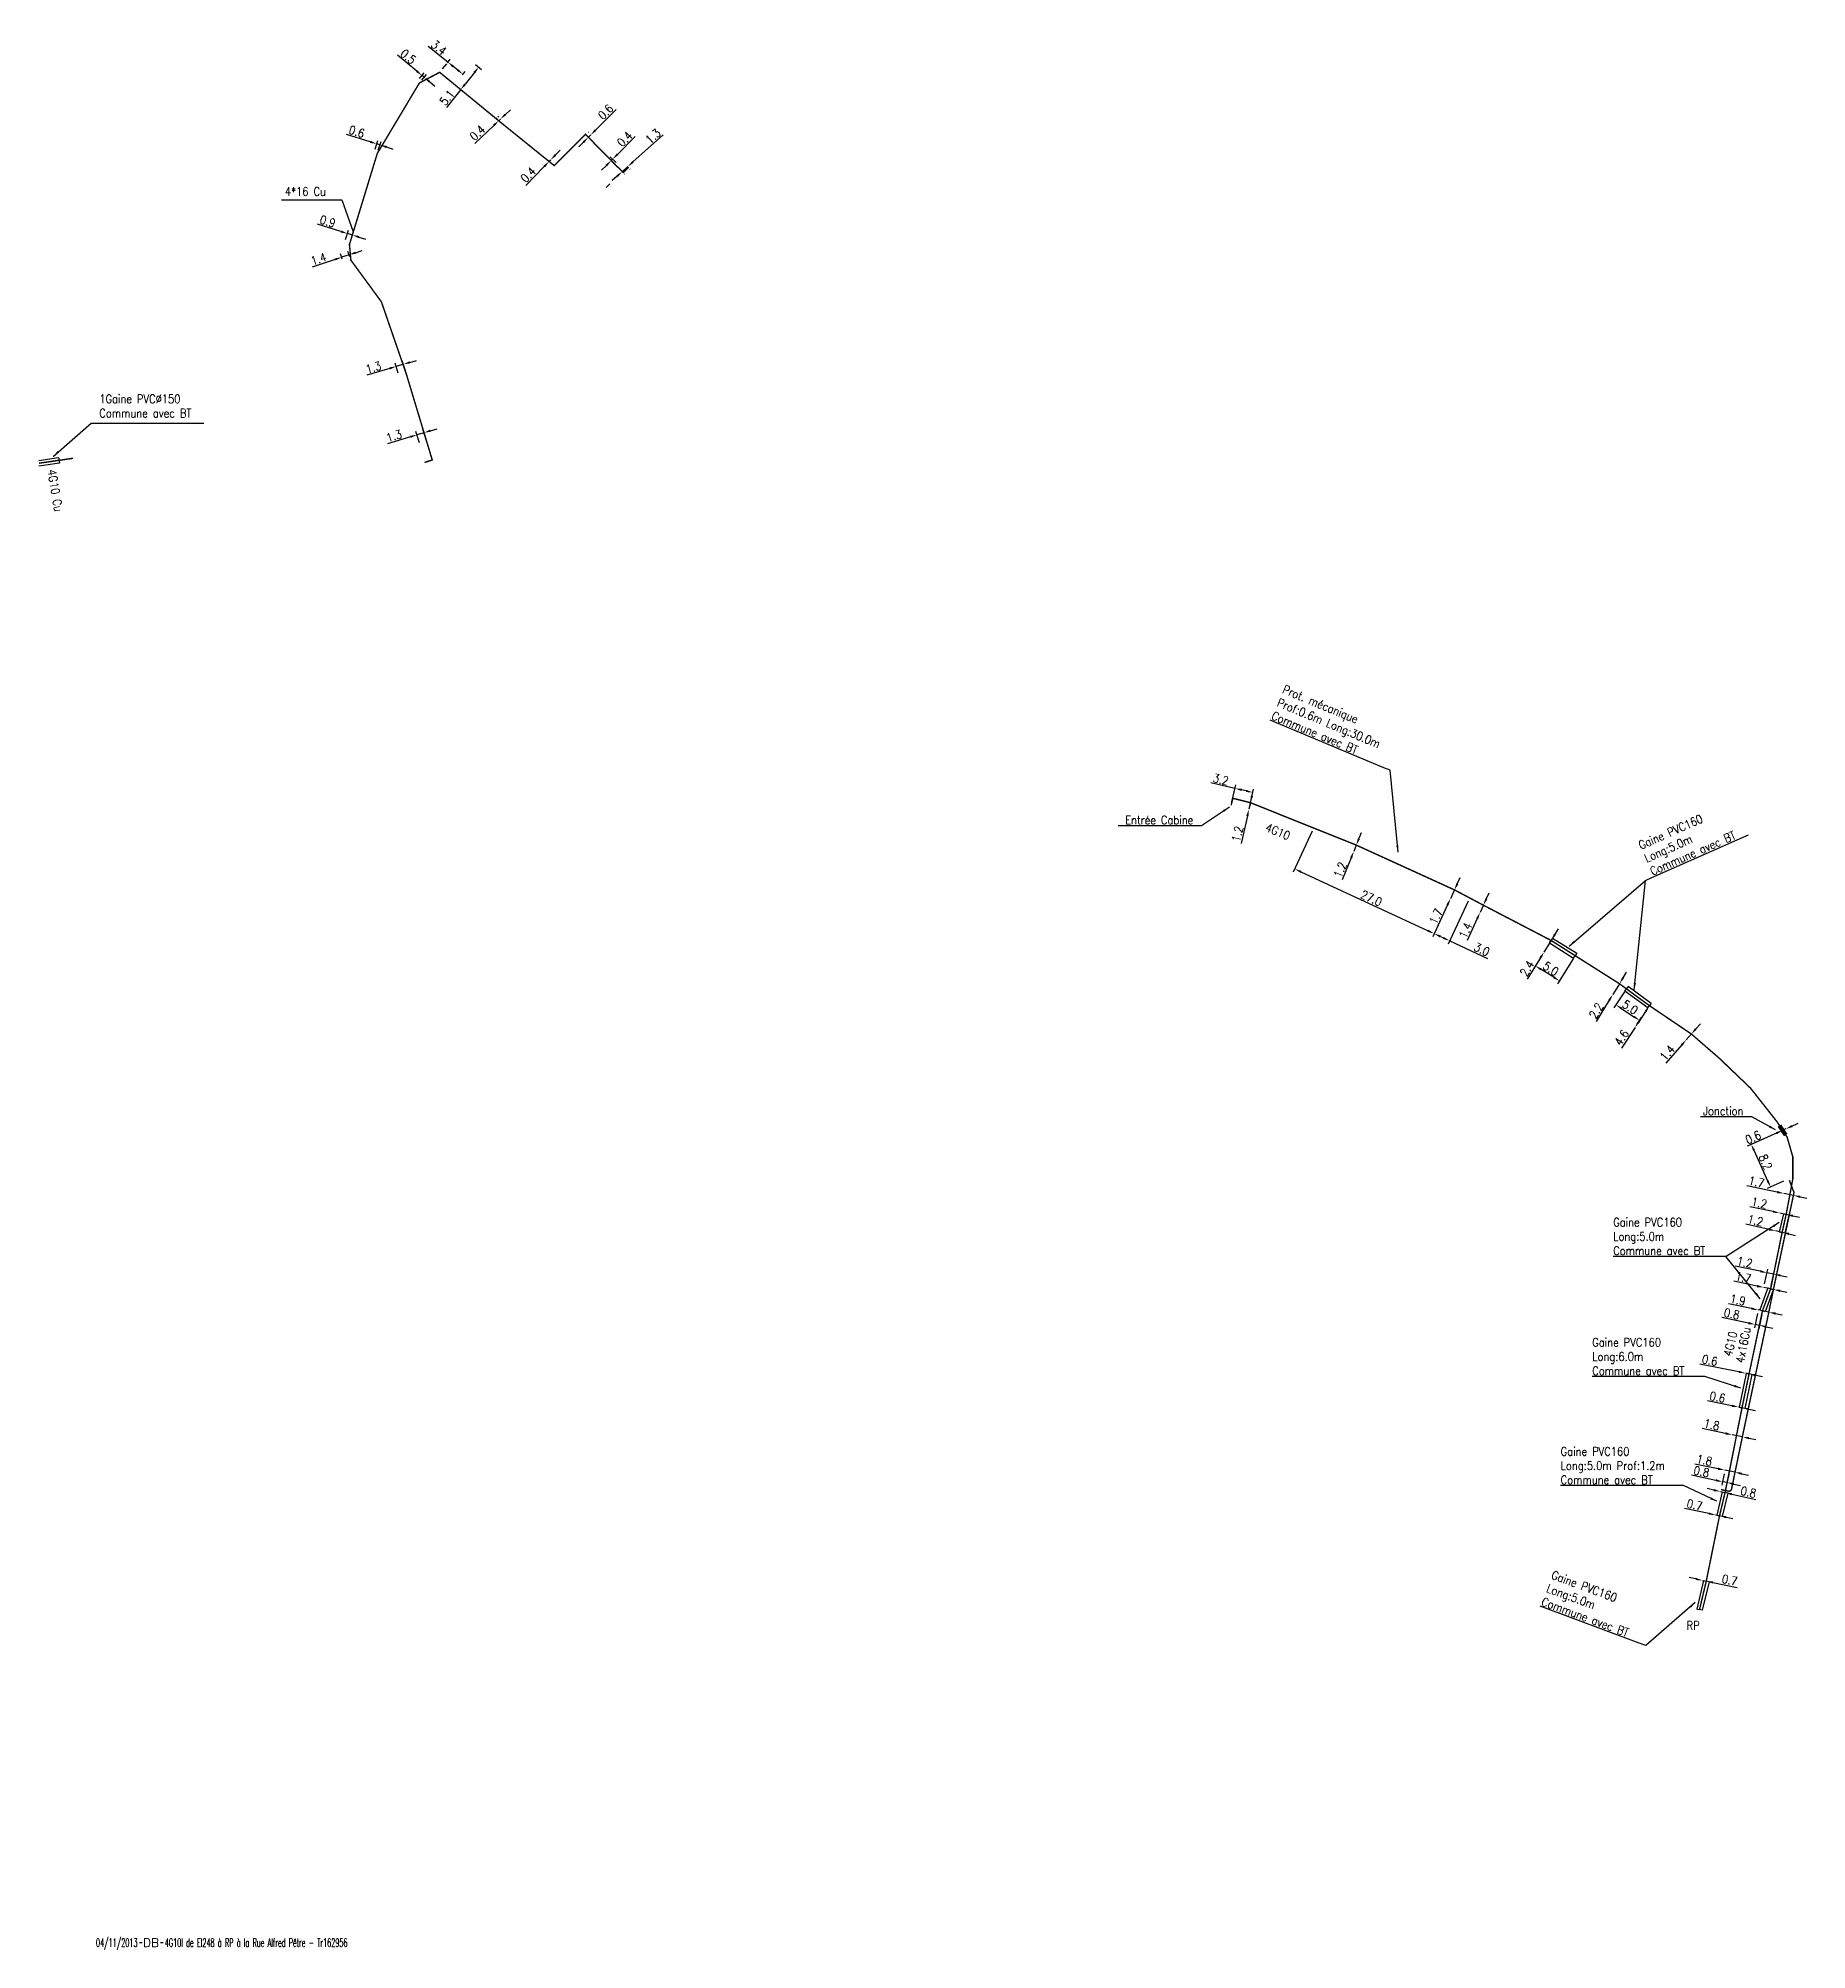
# Model space of a CAD drawing. Header units: millimetres. Extents: x 112000 to 112857, y 130000 to 130596.
# Drawn here: x 111999.9 to 112310.6, y 130259.6 to 130595.5 of the extents above; entities that cross this region are included whole.
import ezdxf
from ezdxf.enums import TextEntityAlignment as Align

# ---------------------------------------------------------------- set-up
doc = ezdxf.new("R2010")
doc.units = ezdxf.units.MM
doc.linetypes.add('E_ST_CU', pattern=[2000, 1000, 1000])
doc.layers.get('0').update_dxf_attribs({"linetype": 'CONTINUOUS'})
doc.layers.get('DEFPOINTS').update_dxf_attribs({"linetype": 'CONTINUOUS'})
for name, color, linetype in [('E_100', 3, 'CONTINUOUS'), ('E_300', 7, 'CONTINUOUS'), ('E_400', 7, 'CONTINUOUS'), ('E_420', 7, 'CONTINUOUS')]:
    doc.layers.add(name, color=color, linetype=linetype)
doc.styles.get("Standard").update_dxf_attribs({"font": 'romans.shx', "width": 0.85})
doc.dimstyles.get("Standard").update_dxf_attribs({"dimtxt": 1.5, "dimasz": 1.2, "dimexe": 0.625, "dimexo": 0.625, "dimgap": 0.25, "dimtad": 1, "dimdec": 1, "dimzin": 0, "dimdsep": 46, "dimtxsty": 'Standard', "dimcen": -0.5, "dimadec": 0, "dimazin": 0, "dimtfac": 1, "dimtdec": 1, "dimtmove": 0, "dimatfit": 3, "dimfxl": 1, "dimtolj": 1, "dimtzin": 0, "dimarcsym": 0})

msp = doc.modelspace()

# ---------------------------------------------------------------- texts
at = {"layer": 'E_100', "linetype": 'Continuous', "width": 0.85}
for s, rotation, p in [('4G10 Cu', 279.541, (112002.86, 130516.03)), ('4G10', 337.4549, (112217.7, 130456.09)), ('4G10', 77.1753, (112297.22, 130366.06)), ('4x16Cu', 79.2404, (112299.46, 130365.87))]:
    msp.add_text(s, height=1.5, rotation=rotation, dxfattribs=at).set_placement(p, align=Align.MIDDLE)
msp.add_text('RP', height=1.5, dxfattribs=at).set_placement((112290.67, 130316.58), align=Align.MIDDLE)
at = {"layer": 'E_100', "linetype": 'Continuous', "insert": (112043.22, 130569.32), "char_height": 1.5, "width": 10.4847, "attachment_point": 1}
msp.add_mtext('4*16 Cu', dxfattribs=at)
at = {"layer": 'E_100', "linetype": 'Continuous', "insert": (112202.83, 130457.37), "char_height": 1.5, "attachment_point": 9}
msp.add_mtext('\\A1;Entrée Cabine', dxfattribs=at)
at = {"layer": 'E_300', "linetype": 'Continuous', "insert": (112299.51, 130406.24), "char_height": 1.5, "attachment_point": 9}
msp.add_mtext('\\A1;Jonction', dxfattribs=at)
at = {"layer": 'E_400', "linetype": 'Continuous', "char_height": 1.5}
for s, insert, attachment_point in [('\\A1;1Gaine PVC%%C150\\PCommune avec BT', (112010.61, 130532.87), 1), ('\\A1;Gaine PVC160\\PLong:5.0m\\PCommune avec BT', (112276.62, 130381.69), 7), ('\\A1;Gaine PVC160\\PLong:6.0m\\PCommune avec BT', (112272.94, 130360.58), 7), ('\\A1;Gaine PVC160\\PLong:5.0m Prof:1.2m\\PCommune avec BT', (112267.39, 130341.41), 7)]:
    msp.add_mtext(s, dxfattribs=dict(at, insert=insert, attachment_point=attachment_point))
at = {"layer": 'E_400', "linetype": 'Continuous', "char_height": 1.5, "attachment_point": 7}
for insert, rotation in [((112283.52, 130448.33), 23.9071), ((112263.87, 130320.17), 339.6606)]:
    msp.add_mtext('\\A1;Gaine PVC160\\PLong:5.0m\\PCommune avec BT', dxfattribs=dict(at, insert=insert, rotation=rotation))
at = {"layer": 'E_420', "linetype": 'Continuous', "insert": (112216.44, 130475.89), "char_height": 1.5, "attachment_point": 7, "rotation": 337.3346}
msp.add_mtext('\\A1;Prot. mécanique\\PProf:0.6m Long:30.0m\\PCommune avec BT', dxfattribs=at)

# ---------------------------------------------------------------- blocks, each defined once
blk = doc.blocks.new('*D0')
at = {"layer": 'DEFPOINTS', "color": 0, "linetype": 'E_ST_CU'}
for p in [(112303.1, 130375.98), (112303.1, 130375.98), (112304.77, 130375.63)]:
    blk.add_point(p, dxfattribs=at)
at = {"layer": 'E_100', "color": 0, "linetype": 'E_ST_CU', "lineweight": -2}
for p, q in [((112301.93, 130376.22), (112297.82, 130377.07)), ((112304.77, 130375.63), (112303.1, 130375.98)), ((112305.94, 130375.39), (112307.12, 130375.14))]:
    blk.add_line(p, q, dxfattribs=at)
at = {"layer": 'E_100', "color": 0, "linetype": 'E_ST_CU'}
for points in [[(112301.97, 130376.42), (112301.89, 130376.02), (112303.1, 130375.98)], [(112305.98, 130375.58), (112305.9, 130375.19), (112304.77, 130375.63)]]:
    blk.add_solid(points, dxfattribs=at)
at = {"layer": 'E_100', "color": 0, "linetype": 'E_ST_CU', "insert": (112299.49, 130377.75), "char_height": 1.5, "attachment_point": 5, "rotation": 348.275}
blk.add_mtext('\\A1;1.7', dxfattribs=at)
blk = doc.blocks.new('*D1')
at = {"layer": 'DEFPOINTS', "color": 0, "linetype": 'E_ST_CU'}
for p in [(112306.62, 130392.5), (112306.62, 130392.5), (112308.28, 130392.15)]:
    blk.add_point(p, dxfattribs=at)
at = {"layer": 'E_100', "color": 0, "linetype": 'E_ST_CU', "lineweight": -2}
for p, q in [((112305.44, 130392.74), (112300.12, 130393.85)), ((112308.28, 130392.15), (112306.62, 130392.5)), ((112309.46, 130391.91), (112310.63, 130391.67))]:
    blk.add_line(p, q, dxfattribs=at)
at = {"layer": 'E_100', "color": 0, "linetype": 'E_ST_CU'}
for points in [[(112305.48, 130392.94), (112305.4, 130392.55), (112306.62, 130392.5)], [(112309.5, 130392.11), (112309.41, 130391.72), (112308.28, 130392.15)]]:
    blk.add_solid(points, dxfattribs=at)
at = {"layer": 'E_100', "color": 0, "linetype": 'E_ST_CU', "insert": (112301.79, 130394.52), "char_height": 1.5, "attachment_point": 5, "rotation": 348.275}
blk.add_mtext('\\A1;1.7', dxfattribs=at)
blk = doc.blocks.new('*D2')
at = {"layer": 'DEFPOINTS', "color": 0, "linetype": 'E_ST_CU'}
for p in [(112302.1, 130372.02), (112302.1, 130372.02), (112303.96, 130371.63)]:
    blk.add_point(p, dxfattribs=at)
at = {"layer": 'E_100', "color": 0, "linetype": 'E_ST_CU', "lineweight": -2}
for p, q in [((112300.93, 130372.26), (112296.88, 130373.1)), ((112303.96, 130371.63), (112302.1, 130372.02)), ((112305.14, 130371.39), (112306.31, 130371.14))]:
    blk.add_line(p, q, dxfattribs=at)
at = {"layer": 'E_100', "color": 0, "linetype": 'E_ST_CU'}
for points in [[(112300.97, 130372.46), (112300.89, 130372.06), (112302.1, 130372.02)], [(112305.18, 130371.58), (112305.1, 130371.19), (112303.96, 130371.63)]]:
    blk.add_solid(points, dxfattribs=at)
at = {"layer": 'E_100', "color": 0, "linetype": 'E_ST_CU', "insert": (112298.52, 130373.78), "char_height": 1.5, "attachment_point": 5, "rotation": 348.275}
blk.add_mtext('\\A1;1.9', dxfattribs=at)
blk = doc.blocks.new('*D3')
at = {"layer": 'DEFPOINTS', "color": 0, "linetype": 'E_ST_CU'}
for p in [(112297.55, 130350.09), (112297.55, 130350.09), (112299.31, 130349.73)]:
    blk.add_point(p, dxfattribs=at)
at = {"layer": 'E_100', "color": 0, "linetype": 'E_ST_CU', "lineweight": -2}
for p, q in [((112296.37, 130350.34), (112292.27, 130351.19)), ((112299.31, 130349.73), (112297.55, 130350.09)), ((112300.48, 130349.48), (112301.66, 130349.24))]:
    blk.add_line(p, q, dxfattribs=at)
at = {"layer": 'E_100', "color": 0, "linetype": 'E_ST_CU'}
for points in [[(112296.41, 130350.53), (112296.33, 130350.14), (112297.55, 130350.09)], [(112300.52, 130349.68), (112300.44, 130349.29), (112299.31, 130349.73)]]:
    blk.add_solid(points, dxfattribs=at)
at = {"layer": 'E_100', "color": 0, "linetype": 'E_ST_CU', "insert": (112293.94, 130351.86), "char_height": 1.5, "attachment_point": 5, "rotation": 348.275}
blk.add_mtext('\\A1;1.8', dxfattribs=at)
blk = doc.blocks.new('*D4')
at = {"layer": 'DEFPOINTS', "color": 0, "linetype": 'E_ST_CU'}
for p in [(112296.26, 130343.86), (112296.26, 130343.86), (112298.02, 130343.49)]:
    blk.add_point(p, dxfattribs=at)
at = {"layer": 'E_100', "color": 0, "linetype": 'E_ST_CU', "lineweight": -2}
for p, q in [((112295.08, 130344.1), (112290.98, 130344.95)), ((112298.02, 130343.49), (112296.26, 130343.86)), ((112299.2, 130343.25), (112300.37, 130343.01))]:
    blk.add_line(p, q, dxfattribs=at)
at = {"layer": 'E_100', "color": 0, "linetype": 'E_ST_CU'}
for points in [[(112295.12, 130344.3), (112295.04, 130343.91), (112296.26, 130343.86)], [(112299.24, 130343.45), (112299.15, 130343.05), (112298.02, 130343.49)]]:
    blk.add_solid(points, dxfattribs=at)
at = {"layer": 'E_100', "color": 0, "linetype": 'E_ST_CU', "insert": (112292.65, 130345.63), "char_height": 1.5, "attachment_point": 5, "rotation": 348.275}
blk.add_mtext('\\A1;1.8', dxfattribs=at)
blk = doc.blocks.new('*D5')
at = {"color": 0, "linetype": 'ByBlock'}
for p, q in [((112097.81, 130579.38), (112101.41, 130582.99)), ((112096.13, 130578.51), (112096.09, 130578.54)), ((112096.55, 130578.93), (112096.52, 130578.97)), ((112096.54, 130578.1), (112096.96, 130578.53)), ((112095.69, 130577.25), (112094.84, 130576.4))]:
    blk.add_line(p, q, dxfattribs=at)
for points in [[(112097.66, 130579.52), (112097.95, 130579.23), (112096.96, 130578.53)], [(112095.55, 130577.39), (112095.83, 130577.11), (112096.54, 130578.1)]]:
    blk.add_solid(points, dxfattribs=at)
at = {"layer": 'DEFPOINTS', "color": 0, "linetype": 'ByBlock'}
for p in [(112096.96, 130578.53), (112097, 130578.49), (112096.57, 130578.06)]:
    blk.add_point(p, dxfattribs=at)
at = {"color": 0, "linetype": 'ByBlock', "insert": (112099.58, 130582.57), "char_height": 1.5, "attachment_point": 5, "rotation": 45.1095}
blk.add_mtext('\\A1;0.6', dxfattribs=at)
blk = doc.blocks.new('*D6')
at = {"color": 0, "linetype": 'ByBlock'}
for p, q in [((112101.65, 130575.1), (112104.77, 130578.24)), ((112099.71, 130573.15), (112098.86, 130572.3)), ((112101.16, 130573.4), (112100.11, 130574.44)), ((112101.41, 130573.65), (112100.36, 130574.69)), ((112100.55, 130574), (112100.8, 130574.25))]:
    blk.add_line(p, q, dxfattribs=at)
for points in [[(112101.51, 130575.24), (112101.79, 130574.96), (112100.8, 130574.25)], [(112099.56, 130573.29), (112099.85, 130573.01), (112100.55, 130574)]]:
    blk.add_solid(points, dxfattribs=at)
at = {"layer": 'DEFPOINTS', "color": 0, "linetype": 'ByBlock'}
for p in [(112100.8, 130574.25), (112101.6, 130572.96), (112101.85, 130573.2)]:
    blk.add_point(p, dxfattribs=at)
at = {"color": 0, "linetype": 'ByBlock', "insert": (112102.93, 130577.8), "char_height": 1.5, "attachment_point": 5, "rotation": 45.1095}
blk.add_mtext('\\A1;0.4', dxfattribs=at)
blk = doc.blocks.new('*D7')
at = {"color": 0, "linetype": 'ByBlock'}
for p, q in [((112104.37, 130573.76), (112109.69, 130578.54)), ((112102.51, 130572.09), (112103.48, 130572.96)), ((112102.87, 130571.69), (112102.93, 130571.63)), ((112103.84, 130572.56), (112103.9, 130572.5)), ((112101.62, 130571.29), (112100.73, 130570.49))]:
    blk.add_line(p, q, dxfattribs=at)
for points in [[(112101.49, 130571.44), (112101.75, 130571.14), (112102.51, 130572.09)], [(112104.24, 130573.91), (112104.51, 130573.61), (112103.48, 130572.96)]]:
    blk.add_solid(points, dxfattribs=at)
at = {"layer": 'DEFPOINTS', "color": 0, "linetype": 'ByBlock'}
for p in [(112102.46, 130572.15), (112103.42, 130573.02), (112103.48, 130572.96)]:
    blk.add_point(p, dxfattribs=at)
at = {"color": 0, "linetype": 'ByBlock', "insert": (112107.91, 130578.28), "char_height": 1.5, "attachment_point": 5, "rotation": 41.9203}
blk.add_mtext('\\A1;1.3', dxfattribs=at)
blk = doc.blocks.new('*D8')
at = {"color": 0, "linetype": 'ByBlock'}
for p, q in [((112090.75, 130574.99), (112091.59, 130575.85)), ((112088.8, 130572.98), (112085.56, 130569.65)), ((112089.91, 130574.13), (112089.64, 130573.84)), ((112090.06, 130573.43), (112090.08, 130573.41)), ((112090.34, 130573.72), (112090.36, 130573.7))]:
    blk.add_line(p, q, dxfattribs=at)
for points in [[(112090.61, 130575.13), (112090.89, 130574.85), (112089.91, 130574.13)], [(112088.66, 130573.12), (112088.94, 130572.84), (112089.64, 130573.84)]]:
    blk.add_solid(points, dxfattribs=at)
at = {"layer": 'DEFPOINTS', "color": 0, "linetype": 'ByBlock'}
for p in [(112089.61, 130573.87), (112089.89, 130574.15), (112089.91, 130574.13)]:
    blk.add_point(p, dxfattribs=at)
at = {"color": 0, "linetype": 'ByBlock', "insert": (112085.97, 130571.51), "char_height": 1.5, "attachment_point": 5, "rotation": 45.7752}
blk.add_mtext('\\A1;0.4', dxfattribs=at)
blk = doc.blocks.new('*D9')
at = {"color": 0, "linetype": 'ByBlock'}
for p, q in [((112080.78, 130581.62), (112080.66, 130581.75)), ((112081.96, 130582.12), (112082.83, 130582.94)), ((112079.92, 130580.2), (112076.57, 130577.03)), ((112080.49, 130581.34), (112080.36, 130581.48)), ((112081.08, 130581.3), (112080.79, 130581.02))]:
    blk.add_line(p, q, dxfattribs=at)
for points in [[(112081.82, 130582.26), (112082.09, 130581.97), (112081.08, 130581.3)], [(112079.78, 130580.34), (112080.06, 130580.05), (112080.79, 130581.02)]]:
    blk.add_solid(points, dxfattribs=at)
at = {"layer": 'DEFPOINTS', "color": 0, "linetype": 'ByBlock'}
for p in [(112080.92, 130580.89), (112081.08, 130581.3), (112081.21, 130581.16)]:
    blk.add_point(p, dxfattribs=at)
at = {"color": 0, "linetype": 'ByBlock', "insert": (112077.06, 130578.87), "char_height": 1.5, "attachment_point": 5, "rotation": 43.332}
blk.add_mtext('\\A1;0.4', dxfattribs=at)
blk = doc.blocks.new('*D10')
at = {"color": 0, "linetype": 'ByBlock'}
for p, q in [((112076.53, 130589.49), (112074.87, 130587.43)), ((112076.68, 130590.91), (112077.77, 130590.04)), ((112074.12, 130586.49), (112071.61, 130583.36)), ((112073.53, 130586.97), (112074.61, 130586.1))]:
    blk.add_line(p, q, dxfattribs=at)
for points in [[(112076.37, 130589.62), (112076.68, 130589.37), (112077.28, 130590.43)], [(112074.71, 130587.55), (112075.03, 130587.3), (112074.12, 130586.49)]]:
    blk.add_solid(points, dxfattribs=at)
at = {"layer": 'DEFPOINTS', "color": 0, "linetype": 'ByBlock'}
for p in [(112076.2, 130591.3), (112077.28, 130590.43), (112073.04, 130587.36)]:
    blk.add_point(p, dxfattribs=at)
at = {"color": 0, "linetype": 'ByBlock', "insert": (112071.71, 130585.08), "char_height": 1.5, "attachment_point": 5, "rotation": 51.2734}
blk.add_mtext('\\A1;5.1', dxfattribs=at)
blk = doc.blocks.new('*D11')
at = {"color": 0, "linetype": 'ByBlock'}
for p, q in [((112066.38, 130589.73), (112063.02, 130592.52)), ((112066.87, 130588.44), (112067.7, 130589.45)), ((112067.25, 130588.12), (112068.09, 130589.13)), ((112067.69, 130588.65), (112067.3, 130588.97)), ((112068.61, 130587.88), (112069.54, 130587.11))]:
    blk.add_line(p, q, dxfattribs=at)
for points in [[(112066.51, 130589.89), (112066.25, 130589.58), (112067.3, 130588.97)], [(112068.74, 130588.03), (112068.48, 130587.73), (112067.69, 130588.65)]]:
    blk.add_solid(points, dxfattribs=at)
at = {"layer": 'DEFPOINTS', "color": 0, "linetype": 'ByBlock'}
for p in [(112067.3, 130588.97), (112066.47, 130587.96), (112066.85, 130587.64)]:
    blk.add_point(p, dxfattribs=at)
at = {"color": 0, "linetype": 'ByBlock', "insert": (112064.88, 130592.28), "char_height": 1.5, "attachment_point": 5, "rotation": 320.3081}
blk.add_mtext('\\A1;0.5', dxfattribs=at)
blk = doc.blocks.new('*D12')
at = {"color": 0, "linetype": 'ByBlock'}
for p, q in [((112058.2, 130577.3), (112054.03, 130578.61)), ((112059.06, 130576.04), (112059.53, 130577.54)), ((112059.92, 130576.76), (112059.35, 130576.94)), ((112059.63, 130575.86), (112060.11, 130577.36)), ((112061.06, 130576.4), (112062.21, 130576.04))]:
    blk.add_line(p, q, dxfattribs=at)
for points in [[(112058.26, 130577.49), (112058.14, 130577.11), (112059.35, 130576.94)], [(112061.12, 130576.59), (112061, 130576.21), (112059.92, 130576.76)]]:
    blk.add_solid(points, dxfattribs=at)
at = {"layer": 'DEFPOINTS', "color": 0, "linetype": 'ByBlock'}
for p in [(112058.87, 130575.44), (112059.35, 130576.94), (112059.45, 130575.26)]:
    blk.add_point(p, dxfattribs=at)
at = {"color": 0, "linetype": 'ByBlock', "insert": (112055.84, 130579.09), "char_height": 1.5, "attachment_point": 5, "rotation": 342.5393}
blk.add_mtext('\\A1;0.6', dxfattribs=at)
blk = doc.blocks.new('*D13')
at = {"color": 0, "linetype": 'ByBlock'}
for p, q in [((112053.07, 130561.54), (112048.96, 130562.82)), ((112053.89, 130560.12), (112054.41, 130561.78)), ((112054.75, 130559.85), (112055.26, 130561.51)), ((112055.08, 130560.92), (112054.22, 130561.18)), ((112056.22, 130560.56), (112057.37, 130560.2))]:
    blk.add_line(p, q, dxfattribs=at)
for points in [[(112053.13, 130561.73), (112053.01, 130561.35), (112054.22, 130561.18)], [(112056.28, 130560.75), (112056.16, 130560.37), (112055.08, 130560.92)]]:
    blk.add_solid(points, dxfattribs=at)
at = {"layer": 'DEFPOINTS', "color": 0, "linetype": 'ByBlock'}
for p in [(112053.7, 130559.53), (112054.22, 130561.18), (112054.56, 130559.26)]:
    blk.add_point(p, dxfattribs=at)
at = {"color": 0, "linetype": 'ByBlock', "insert": (112050.74, 130563.32), "char_height": 1.5, "attachment_point": 5, "rotation": 342.6815}
blk.add_mtext('\\A1;0.9', dxfattribs=at)
blk = doc.blocks.new('*D14')
at = {"color": 0, "linetype": 'ByBlock'}
for p, q in [((112055.64, 130557.82), (112056.78, 130558.2)), ((112052.03, 130556.63), (112048, 130555.29)), ((112053.28, 130556.67), (112052.97, 130557.6)), ((112054.5, 130557.45), (112053.17, 130557.01)), ((112054.61, 130557.11), (112054.3, 130558.04))]:
    blk.add_line(p, q, dxfattribs=at)
for points in [[(112051.97, 130556.82), (112052.09, 130556.44), (112053.17, 130557.01)], [(112055.58, 130558.01), (112055.7, 130557.63), (112054.5, 130557.45)]]:
    blk.add_solid(points, dxfattribs=at)
at = {"layer": 'DEFPOINTS', "color": 0, "linetype": 'ByBlock'}
for p in [(112053.17, 130557.01), (112053.48, 130556.07), (112054.81, 130556.51)]:
    blk.add_point(p, dxfattribs=at)
at = {"color": 0, "linetype": 'ByBlock', "insert": (112049.13, 130556.72), "char_height": 1.5, "attachment_point": 5, "rotation": 18.3311}
blk.add_mtext('\\A1;1.4', dxfattribs=at)
blk = doc.blocks.new('*D15')
at = {"color": 0, "linetype": 'ByBlock'}
for p, q in [((112063.14, 130536.66), (112062.61, 130538.43)), ((112064.03, 130538.21), (112062.79, 130537.83)), ((112064.39, 130537.04), (112063.85, 130538.81)), ((112065.18, 130538.55), (112066.33, 130538.9)), ((112061.64, 130537.49), (112057.63, 130536.27))]:
    blk.add_line(p, q, dxfattribs=at)
for points in [[(112065.13, 130538.75), (112065.24, 130538.36), (112064.03, 130538.21)], [(112061.58, 130537.68), (112061.7, 130537.29), (112062.79, 130537.83)]]:
    blk.add_solid(points, dxfattribs=at)
at = {"layer": 'DEFPOINTS', "color": 0, "linetype": 'ByBlock'}
for p in [(112062.79, 130537.83), (112063.32, 130536.07), (112064.57, 130536.44)]:
    blk.add_point(p, dxfattribs=at)
at = {"color": 0, "linetype": 'ByBlock', "insert": (112058.77, 130537.66), "char_height": 1.5, "attachment_point": 5, "rotation": 16.8016}
blk.add_mtext('\\A1;1.3', dxfattribs=at)
blk = doc.blocks.new('*D16')
at = {"color": 0, "linetype": 'ByBlock'}
for p, q in [((112065.27, 130525.46), (112061.26, 130524.24)), ((112066.85, 130524.39), (112066.23, 130526.41)), ((112067.66, 130526.19), (112066.42, 130525.81)), ((112068.09, 130524.77), (112067.48, 130526.79)), ((112068.81, 130526.54), (112069.96, 130526.89))]:
    blk.add_line(p, q, dxfattribs=at)
for points in [[(112065.21, 130525.65), (112065.33, 130525.27), (112066.42, 130525.81)], [(112068.75, 130526.73), (112068.87, 130526.35), (112067.66, 130526.19)]]:
    blk.add_solid(points, dxfattribs=at)
at = {"layer": 'DEFPOINTS', "color": 0, "linetype": 'ByBlock'}
for p in [(112066.42, 130525.81), (112067.03, 130523.79), (112068.27, 130524.17)]:
    blk.add_point(p, dxfattribs=at)
at = {"color": 0, "linetype": 'ByBlock', "insert": (112062.4, 130525.63), "char_height": 1.5, "attachment_point": 5, "rotation": 16.9194}
blk.add_mtext('\\A1;1.3', dxfattribs=at)
blk = doc.blocks.new('*D17')
at = {"color": 0, "linetype": 'ByBlock'}
for p, q in [((112071.85, 130591.31), (112068.39, 130594.08)), ((112071.76, 130591.2), (112072.24, 130591.8)), ((112073.56, 130589.93), (112072.78, 130590.56)), ((112074.41, 130589.07), (112074.89, 130589.67))]:
    blk.add_line(p, q, dxfattribs=at)
for points in [[(112072.91, 130590.71), (112072.66, 130590.4), (112071.85, 130591.31)], [(112073.69, 130590.09), (112073.44, 130589.78), (112074.5, 130589.18)]]:
    blk.add_solid(points, dxfattribs=at)
at = {"layer": 'DEFPOINTS', "color": 0, "linetype": 'ByBlock'}
for p in [(112071.37, 130590.71), (112074.02, 130588.59), (112074.5, 130589.18)]:
    blk.add_point(p, dxfattribs=at)
at = {"color": 0, "linetype": 'ByBlock', "insert": (112070.28, 130593.85), "char_height": 1.5, "attachment_point": 5, "rotation": 321.2734}
blk.add_mtext('\\A1;3.4', dxfattribs=at)
blk = doc.blocks.new('*D41')
at = {"layer": 'DEFPOINTS', "color": 0, "linetype": 'Continuous'}
for p in [(112231.03, 130452.6), (112231.03, 130452.6), (112231.48, 130453.71)]:
    blk.add_point(p, dxfattribs=at)
at = {"layer": 'E_100', "color": 0, "linetype": 'Continuous', "lineweight": -2}
for p, q in [((112231.93, 130454.83), (112232.38, 130455.94)), ((112230.58, 130451.49), (112229.01, 130447.61)), ((112231.48, 130453.71), (112231.03, 130452.6))]:
    blk.add_line(p, q, dxfattribs=at)
at = {"layer": 'E_100', "color": 0, "linetype": 'Continuous'}
for points in [[(112231.74, 130454.9), (112232.11, 130454.75), (112231.48, 130453.71)], [(112230.39, 130451.56), (112230.76, 130451.41), (112231.03, 130452.6)]]:
    blk.add_solid(points, dxfattribs=at)
at = {"layer": 'E_100', "color": 0, "linetype": 'Continuous', "insert": (112228.64, 130449.37), "char_height": 1.5, "attachment_point": 5, "rotation": 67.9774}
blk.add_mtext('\\A1;1.2', dxfattribs=at)
blk = doc.blocks.new('*D42')
at = {"layer": 'DEFPOINTS', "color": 0, "linetype": 'Continuous'}
for p in [(112248.01, 130444.3), (112248.01, 130444.3), (112248.73, 130445.84)]:
    blk.add_point(p, dxfattribs=at)
at = {"layer": 'E_100', "color": 0, "linetype": 'Continuous', "lineweight": -2}
for p, q in [((112249.23, 130446.93), (112249.74, 130448.02)), ((112248.73, 130445.84), (112248.01, 130444.3)), ((112247.51, 130443.21), (112245.75, 130439.41))]:
    blk.add_line(p, q, dxfattribs=at)
at = {"layer": 'E_100', "color": 0, "linetype": 'Continuous'}
for points in [[(112247.33, 130443.29), (112247.69, 130443.13), (112248.01, 130444.3)], [(112249.05, 130447.01), (112249.42, 130446.84), (112248.73, 130445.84)]]:
    blk.add_solid(points, dxfattribs=at)
at = {"layer": 'E_100', "color": 0, "linetype": 'Continuous', "insert": (112245.47, 130441.19), "char_height": 1.5, "attachment_point": 5, "rotation": 65.1222}
blk.add_mtext('\\A1;1.7', dxfattribs=at)
blk = doc.blocks.new('*D43')
at = {"layer": 'DEFPOINTS', "color": 0, "linetype": 'Continuous'}
for p in [(112253.22, 130441.88), (112253.22, 130441.88), (112253.81, 130443.15)]:
    blk.add_point(p, dxfattribs=at)
at = {"layer": 'E_100', "color": 0, "linetype": 'Continuous', "lineweight": -2}
for p, q in [((112254.32, 130444.24), (112254.82, 130445.33)), ((112252.72, 130440.79), (112250.93, 130436.94)), ((112253.81, 130443.15), (112253.22, 130441.88))]:
    blk.add_line(p, q, dxfattribs=at)
at = {"layer": 'E_100', "color": 0, "linetype": 'Continuous'}
for points in [[(112254.13, 130444.33), (112254.5, 130444.16), (112253.81, 130443.15)], [(112252.54, 130440.88), (112252.9, 130440.71), (112253.22, 130441.88)]]:
    blk.add_solid(points, dxfattribs=at)
at = {"layer": 'E_100', "color": 0, "linetype": 'Continuous', "insert": (112250.66, 130438.74), "char_height": 1.5, "attachment_point": 5, "rotation": 65.1222}
blk.add_mtext('\\A1;1.4', dxfattribs=at)
blk = doc.blocks.new('*D44')
at = {"layer": 'DEFPOINTS', "color": 0, "linetype": 'Continuous'}
for p in [(112248.01, 130444.3), (112251.39, 130444.44), (112245.17, 130438.16)]:
    blk.add_point(p, dxfattribs=at)
at = {"layer": 'E_420', "color": 0, "linetype": 'Continuous', "lineweight": -2}
for p, q in [((112247.75, 130443.73), (112244.9, 130437.59)), ((112251.12, 130443.87), (112247.63, 130436.33)), ((112246.26, 130437.65), (112246.8, 130437.4)), ((112247.89, 130436.89), (112254.54, 130433.81))]:
    blk.add_line(p, q, dxfattribs=at)
at = {"layer": 'E_420', "color": 0, "linetype": 'Continuous'}
for points in [[(112246.34, 130437.83), (112246.17, 130437.47), (112245.17, 130438.16)], [(112246.88, 130437.58), (112246.72, 130437.22), (112247.89, 130436.89)]]:
    blk.add_solid(points, dxfattribs=at)
at = {"layer": 'E_420', "color": 0, "linetype": 'Continuous', "insert": (112253.53, 130435.38), "char_height": 1.5, "attachment_point": 5, "rotation": 335.1222}
blk.add_mtext('\\A1;3.0', dxfattribs=at)
blk = doc.blocks.new('*D45')
at = {"layer": 'DEFPOINTS', "color": 0, "linetype": 'Continuous'}
for p in [(112224.01, 130456.71), (112248.02, 130444.3), (112245.17, 130438.16)]:
    blk.add_point(p, dxfattribs=at)
at = {"layer": 'E_420', "color": 0, "linetype": 'Continuous', "lineweight": -2}
for p, q in [((112223.74, 130456.14), (112220.41, 130448.95)), ((112221.76, 130449.01), (112244.08, 130438.66)), ((112247.75, 130443.73), (112244.9, 130437.59))]:
    blk.add_line(p, q, dxfattribs=at)
at = {"layer": 'E_420', "color": 0, "linetype": 'Continuous'}
for points in [[(112221.85, 130449.19), (112221.68, 130448.83), (112220.67, 130449.52)], [(112244.16, 130438.84), (112243.99, 130438.48), (112245.17, 130438.16)]]:
    blk.add_solid(points, dxfattribs=at)
at = {"layer": 'E_420', "color": 0, "linetype": 'Continuous', "insert": (112234.13, 130444.38), "char_height": 1.5, "attachment_point": 5, "rotation": 335.1222}
blk.add_mtext('\\A1;27.0', dxfattribs=at)
blk = doc.blocks.new('*D46')
at = {"layer": 'DEFPOINTS', "color": 0, "linetype": 'Continuous'}
for p in [(112264.45, 130434.91), (112264.45, 130434.91), (112265.72, 130436.95)]:
    blk.add_point(p, dxfattribs=at)
at = {"layer": 'E_100', "color": 0, "linetype": 'Continuous', "lineweight": -2}
for p, q in [((112266.35, 130437.97), (112266.98, 130438.99)), ((112263.82, 130433.89), (112261.48, 130430.13)), ((112265.72, 130436.95), (112264.45, 130434.91))]:
    blk.add_line(p, q, dxfattribs=at)
at = {"layer": 'E_100', "color": 0, "linetype": 'Continuous'}
for points in [[(112266.18, 130438.08), (112266.52, 130437.86), (112265.72, 130436.95)], [(112263.65, 130434), (112263.99, 130433.79), (112264.45, 130434.91)]]:
    blk.add_solid(points, dxfattribs=at)
at = {"layer": 'E_100', "color": 0, "linetype": 'Continuous', "insert": (112261.48, 130432.03), "char_height": 1.5, "attachment_point": 5, "rotation": 58.1656}
blk.add_mtext('\\A1;2.4', dxfattribs=at)
blk = doc.blocks.new('*D47')
at = {"layer": 'DEFPOINTS', "color": 0, "linetype": 'Continuous'}
for p in [(112264.45, 130434.91), (112269.94, 130434.28), (112262.94, 130432.48)]:
    blk.add_point(p, dxfattribs=at)
at = {"layer": 'E_400', "color": 0, "linetype": 'Continuous', "lineweight": -2}
for p, q in [((112264.12, 130434.38), (112262.61, 130431.95)), ((112266.17, 130430.48), (112263.96, 130431.85)), ((112269.61, 130433.74), (112266.86, 130429.31))]:
    blk.add_line(p, q, dxfattribs=at)
at = {"layer": 'E_400', "color": 0, "linetype": 'Continuous'}
for points in [[(112264.07, 130432.02), (112263.86, 130431.68), (112262.94, 130432.48)], [(112266.28, 130430.65), (112266.07, 130430.31), (112267.19, 130429.84)]]:
    blk.add_solid(points, dxfattribs=at)
at = {"layer": 'E_400', "color": 0, "linetype": 'Continuous', "insert": (112265.65, 130431.98), "char_height": 1.5, "attachment_point": 5, "rotation": 328.1656}
blk.add_mtext('\\A1;5.0', dxfattribs=at)
blk = doc.blocks.new('*D48')
at = {"layer": 'DEFPOINTS', "color": 0, "linetype": 'Continuous'}
for p in [(112276.56, 130427.48), (112276.56, 130427.48), (112277.72, 130429.35)]:
    blk.add_point(p, dxfattribs=at)
at = {"layer": 'E_100', "color": 0, "linetype": 'Continuous', "lineweight": -2}
for p, q in [((112278.35, 130430.37), (112278.98, 130431.4)), ((112277.72, 130429.35), (112276.56, 130427.48)), ((112275.93, 130426.46), (112273.64, 130422.74))]:
    blk.add_line(p, q, dxfattribs=at)
at = {"layer": 'E_100', "color": 0, "linetype": 'Continuous'}
for points in [[(112278.18, 130430.48), (112278.52, 130430.27), (112277.72, 130429.35)], [(112275.76, 130426.56), (112276.1, 130426.35), (112276.56, 130427.48)]]:
    blk.add_solid(points, dxfattribs=at)
at = {"layer": 'E_100', "color": 0, "linetype": 'Continuous', "insert": (112273.62, 130424.61), "char_height": 1.5, "attachment_point": 5, "rotation": 58.3349}
blk.add_mtext('\\A1;2.2', dxfattribs=at)
blk = doc.blocks.new('*D49')
at = {"layer": 'DEFPOINTS', "color": 0, "linetype": 'Continuous'}
for p in [(112282.98, 130425.5), (112280.45, 130421.66), (112280.45, 130421.66)]:
    blk.add_point(p, dxfattribs=at)
at = {"layer": 'E_100', "color": 0, "linetype": 'Continuous', "lineweight": -2}
for p, q in [((112282.32, 130424.5), (112281.11, 130422.66)), ((112280.45, 130421.66), (112278.05, 130418.01))]:
    blk.add_line(p, q, dxfattribs=at)
at = {"layer": 'E_100', "color": 0, "linetype": 'Continuous'}
for points in [[(112282.16, 130424.61), (112282.49, 130424.39), (112282.98, 130425.5)], [(112280.95, 130422.77), (112281.28, 130422.55), (112280.45, 130421.66)]]:
    blk.add_solid(points, dxfattribs=at)
at = {"layer": 'E_100', "color": 0, "linetype": 'Continuous', "insert": (112278.09, 130419.88), "char_height": 1.5, "attachment_point": 5, "rotation": 56.6278}
blk.add_mtext('\\A1;4.6', dxfattribs=at)
blk = doc.blocks.new('*D50')
at = {"layer": 'DEFPOINTS', "color": 0, "linetype": 'Continuous'}
for p in [(112278.94, 130428.45), (112280.45, 130421.66), (112281.27, 130422.9)]:
    blk.add_point(p, dxfattribs=at)
at = {"layer": 'E_400', "color": 0, "linetype": 'Continuous', "lineweight": -2}
for p, q in [((112278.6, 130427.93), (112276.75, 130425.13)), ((112278.1, 130424.99), (112280.27, 130423.56)), ((112280.8, 130422.18), (112281.62, 130423.42))]:
    blk.add_line(p, q, dxfattribs=at)
at = {"layer": 'E_400', "color": 0, "linetype": 'Continuous'}
for points in [[(112278.21, 130425.16), (112277.99, 130424.82), (112277.1, 130425.65)], [(112280.38, 130423.73), (112280.16, 130423.39), (112281.27, 130422.9)]]:
    blk.add_solid(points, dxfattribs=at)
at = {"layer": 'E_400', "color": 0, "linetype": 'Continuous', "insert": (112279.59, 130425.21), "char_height": 1.5, "attachment_point": 5, "rotation": 326.6278}
blk.add_mtext('\\A1;5.0', dxfattribs=at)
blk = doc.blocks.new('*D51')
at = {"layer": 'DEFPOINTS', "color": 0, "linetype": 'Continuous'}
for p in [(112290.35, 130420.52), (112289.46, 130419.5), (112289.46, 130419.5)]:
    blk.add_point(p, dxfattribs=at)
at = {"layer": 'E_100', "color": 0, "linetype": 'Continuous', "lineweight": -2}
for p, q in [((112290.35, 130420.52), (112289.46, 130419.5)), ((112291.14, 130421.42), (112291.93, 130422.32)), ((112288.67, 130418.6), (112285.87, 130415.4))]:
    blk.add_line(p, q, dxfattribs=at)
at = {"layer": 'E_100', "color": 0, "linetype": 'Continuous'}
for points in [[(112290.99, 130421.55), (112291.29, 130421.29), (112290.35, 130420.52)], [(112288.52, 130418.73), (112288.82, 130418.47), (112289.46, 130419.5)]]:
    blk.add_solid(points, dxfattribs=at)
at = {"layer": 'E_100', "color": 0, "linetype": 'Continuous', "insert": (112286.12, 130417.2), "char_height": 1.5, "attachment_point": 5, "rotation": 48.8162}
blk.add_mtext('\\A1;1.4', dxfattribs=at)
blk = doc.blocks.new('*D52')
at = {"layer": 'DEFPOINTS', "color": 0, "linetype": 'Continuous'}
for p in [(112306.39, 130403.59), (112304.26, 130393.63), (112307.13, 130394.93)]:
    blk.add_point(p, dxfattribs=at)
at = {"layer": 'E_300', "color": 0, "linetype": 'Continuous', "lineweight": -2}
for p, q in [((112305.82, 130403.33), (112300.31, 130400.85)), ((112301.37, 130400.01), (112303.76, 130394.72)), ((112306.56, 130394.67), (112303.69, 130393.37))]:
    blk.add_line(p, q, dxfattribs=at)
at = {"layer": 'E_300', "color": 0, "linetype": 'Continuous'}
for points in [[(112301.56, 130400.09), (112301.19, 130399.93), (112300.88, 130401.1)], [(112303.95, 130394.81), (112303.58, 130394.64), (112304.26, 130393.63)]]:
    blk.add_solid(points, dxfattribs=at)
at = {"layer": 'E_300', "color": 0, "linetype": 'Continuous', "insert": (112303.37, 130398.02), "char_height": 1.5, "attachment_point": 5, "rotation": 294.3184}
blk.add_mtext('\\A1;8.2', dxfattribs=at)
blk = doc.blocks.new('*D53')
at = {"layer": 'DEFPOINTS', "color": 0, "linetype": 'Continuous'}
for p in [(112305.88, 130389.05), (112305.88, 130389.05), (112307.01, 130388.82)]:
    blk.add_point(p, dxfattribs=at)
at = {"layer": 'E_400', "color": 0, "linetype": 'Continuous', "lineweight": -2}
for p, q in [((112304.71, 130389.3), (112300.61, 130390.16)), ((112307.01, 130388.82), (112305.88, 130389.05)), ((112308.18, 130388.57), (112309.36, 130388.32))]:
    blk.add_line(p, q, dxfattribs=at)
at = {"layer": 'E_400', "color": 0, "linetype": 'Continuous'}
for points in [[(112304.75, 130389.5), (112304.67, 130389.11), (112305.88, 130389.05)], [(112308.22, 130388.77), (112308.14, 130388.37), (112307.01, 130388.82)]]:
    blk.add_solid(points, dxfattribs=at)
at = {"layer": 'E_400', "color": 0, "linetype": 'Continuous', "insert": (112302.28, 130390.84), "char_height": 1.5, "attachment_point": 5, "rotation": 348.1133}
blk.add_mtext('\\A1;1.2', dxfattribs=at)
blk = doc.blocks.new('*D54')
at = {"layer": 'DEFPOINTS', "color": 0, "linetype": 'Continuous'}
for p in [(112305.18, 130385.91), (112305.18, 130385.91), (112306.3, 130385.65)]:
    blk.add_point(p, dxfattribs=at)
at = {"layer": 'E_400', "color": 0, "linetype": 'Continuous', "lineweight": -2}
for p, q in [((112304.01, 130386.17), (112299.93, 130387.11)), ((112306.3, 130385.65), (112305.18, 130385.91)), ((112307.47, 130385.38), (112308.64, 130385.12))]:
    blk.add_line(p, q, dxfattribs=at)
at = {"layer": 'E_400', "color": 0, "linetype": 'Continuous'}
for points in [[(112304.05, 130386.37), (112303.97, 130385.98), (112305.18, 130385.91)], [(112307.52, 130385.58), (112307.43, 130385.19), (112306.3, 130385.65)]]:
    blk.add_solid(points, dxfattribs=at)
at = {"layer": 'E_400', "color": 0, "linetype": 'Continuous', "insert": (112301.61, 130387.75), "char_height": 1.5, "attachment_point": 5, "rotation": 347.1408}
blk.add_mtext('\\A1;1.2', dxfattribs=at)
blk = doc.blocks.new('*D55')
at = {"layer": 'DEFPOINTS', "color": 0, "linetype": 'Continuous'}
for p in [(112303.64, 130378.57), (112303.1, 130375.98), (112304.28, 130375.73)]:
    blk.add_point(p, dxfattribs=at)
at = {"layer": 'E_400', "color": 0, "linetype": 'Continuous', "lineweight": -2}
for p, q in [((112302.47, 130378.82), (112298.07, 130379.73)), ((112303.23, 130376.59), (112303.77, 130379.19)), ((112304.82, 130378.33), (112303.64, 130378.57)), ((112304.4, 130376.34), (112304.94, 130378.94)), ((112305.99, 130378.09), (112307.17, 130377.84))]:
    blk.add_line(p, q, dxfattribs=at)
at = {"layer": 'E_400', "color": 0, "linetype": 'Continuous'}
for points in [[(112302.51, 130379.01), (112302.42, 130378.62), (112303.64, 130378.57)], [(112306.03, 130378.28), (112305.95, 130377.89), (112304.82, 130378.33)]]:
    blk.add_solid(points, dxfattribs=at)
at = {"layer": 'E_400', "color": 0, "linetype": 'Continuous', "insert": (112299.74, 130380.4), "char_height": 1.5, "attachment_point": 5, "rotation": 348.275}
blk.add_mtext('\\A1;1.2', dxfattribs=at)
blk = doc.blocks.new('*D56')
at = {"layer": 'DEFPOINTS', "color": 0, "linetype": 'Continuous'}
for p in [(112302.1, 130372.02), (112302.84, 130371.86), (112301.57, 130369.47)]:
    blk.add_point(p, dxfattribs=at)
at = {"layer": 'E_400', "color": 0, "linetype": 'Continuous', "lineweight": -2}
for p, q in [((112300.4, 130369.71), (112295.7, 130370.69)), ((112301.97, 130371.4), (112301.45, 130368.86)), ((112302.71, 130371.25), (112302.18, 130368.71)), ((112302.31, 130369.32), (112301.57, 130369.47)), ((112303.48, 130369.07), (112304.66, 130368.83))]:
    blk.add_line(p, q, dxfattribs=at)
at = {"layer": 'E_400', "color": 0, "linetype": 'Continuous'}
for points in [[(112300.44, 130369.91), (112300.36, 130369.52), (112301.57, 130369.47)], [(112303.52, 130369.27), (112303.44, 130368.88), (112302.31, 130369.32)]]:
    blk.add_solid(points, dxfattribs=at)
at = {"layer": 'E_400', "color": 0, "linetype": 'Continuous', "insert": (112297.46, 130371.35), "char_height": 1.5, "attachment_point": 5, "rotation": 348.275}
blk.add_mtext('\\A1;0.8', dxfattribs=at)
blk = doc.blocks.new('*D57')
at = {"layer": 'DEFPOINTS', "color": 0, "linetype": 'Continuous'}
for p in [(112299.9, 130360.9), (112299.9, 130360.9), (112300.49, 130360.78)]:
    blk.add_point(p, dxfattribs=at)
at = {"layer": 'E_400', "color": 0, "linetype": 'Continuous', "lineweight": -2}
for p, q in [((112298.72, 130361.13), (112291.84, 130362.51)), ((112300.49, 130360.78), (112299.9, 130360.9)), ((112301.66, 130360.55), (112302.84, 130360.31))]:
    blk.add_line(p, q, dxfattribs=at)
at = {"layer": 'E_400', "color": 0, "linetype": 'Continuous'}
for points in [[(112298.76, 130361.33), (112298.68, 130360.94), (112299.9, 130360.9)], [(112301.7, 130360.74), (112301.62, 130360.35), (112300.49, 130360.78)]]:
    blk.add_solid(points, dxfattribs=at)
at = {"layer": 'E_400', "color": 0, "linetype": 'Continuous', "insert": (112293.59, 130363.18), "char_height": 1.5, "attachment_point": 5, "rotation": 348.6901}
blk.add_mtext('\\A1;0.6', dxfattribs=at)
blk = doc.blocks.new('*D58')
at = {"layer": 'DEFPOINTS', "color": 0, "linetype": 'Continuous'}
for p in [(112298.66, 130354.95), (112298.66, 130354.95), (112299.25, 130354.83)]:
    blk.add_point(p, dxfattribs=at)
at = {"layer": 'E_400', "color": 0, "linetype": 'Continuous', "lineweight": -2}
for p, q in [((112297.49, 130355.18), (112293.2, 130356.04)), ((112299.25, 130354.83), (112298.66, 130354.95)), ((112300.43, 130354.59), (112301.61, 130354.36))]:
    blk.add_line(p, q, dxfattribs=at)
at = {"layer": 'E_400', "color": 0, "linetype": 'Continuous'}
for points in [[(112297.53, 130355.38), (112297.45, 130354.98), (112298.66, 130354.95)], [(112300.47, 130354.79), (112300.39, 130354.4), (112299.25, 130354.83)]]:
    blk.add_solid(points, dxfattribs=at)
at = {"layer": 'E_400', "color": 0, "linetype": 'Continuous', "insert": (112294.95, 130356.71), "char_height": 1.5, "attachment_point": 5, "rotation": 348.6901}
blk.add_mtext('\\A1;0.6', dxfattribs=at)
blk = doc.blocks.new('*D59')
at = {"layer": 'DEFPOINTS', "color": 0, "linetype": 'Continuous'}
for p in [(112296.26, 130343.86), (112297.04, 130343.7), (112295.84, 130341.84)]:
    blk.add_point(p, dxfattribs=at)
at = {"layer": 'E_100', "color": 0, "linetype": 'Continuous', "lineweight": -2}
for p, q in [((112296.13, 130343.25), (112295.71, 130341.23)), ((112294.66, 130342.08), (112290.38, 130342.97)), ((112296.62, 130341.68), (112295.84, 130341.84)), ((112296.91, 130343.08), (112296.49, 130341.06)), ((112297.8, 130341.43), (112298.97, 130341.19))]:
    blk.add_line(p, q, dxfattribs=at)
at = {"layer": 'E_100', "color": 0, "linetype": 'Continuous'}
for points in [[(112294.7, 130342.28), (112294.62, 130341.89), (112295.84, 130341.84)], [(112297.84, 130341.63), (112297.76, 130341.24), (112296.62, 130341.68)]]:
    blk.add_solid(points, dxfattribs=at)
at = {"layer": 'E_100', "color": 0, "linetype": 'Continuous', "insert": (112292.14, 130343.63), "char_height": 1.5, "attachment_point": 5, "rotation": 348.2726}
blk.add_mtext('\\A1;0.8', dxfattribs=at)
blk = doc.blocks.new('*D60')
at = {"layer": 'DEFPOINTS', "color": 0, "linetype": 'Continuous'}
for p in [(112295.49, 130340.1), (112295.49, 130340.1), (112296.27, 130339.93)]:
    blk.add_point(p, dxfattribs=at)
at = {"layer": 'E_400', "color": 0, "linetype": 'Continuous', "lineweight": -2}
for p, q in [((112294.32, 130340.37), (112293.15, 130340.63)), ((112295.49, 130340.1), (112296.27, 130339.93)), ((112295.63, 130340.71), (112295.63, 130340.71)), ((112296.41, 130340.54), (112296.41, 130340.54)), ((112297.44, 130339.66), (112301.71, 130338.7))]:
    blk.add_line(p, q, dxfattribs=at)
at = {"layer": 'E_400', "color": 0, "linetype": 'Continuous'}
for points in [[(112294.37, 130340.56), (112294.28, 130340.17), (112295.49, 130340.1)], [(112297.49, 130339.86), (112297.4, 130339.47), (112296.27, 130339.93)]]:
    blk.add_solid(points, dxfattribs=at)
at = {"layer": 'E_400', "color": 0, "linetype": 'Continuous', "insert": (112300.38, 130340.02), "char_height": 1.5, "attachment_point": 5, "rotation": 347.2924}
blk.add_mtext('\\A1;0.8', dxfattribs=at)
blk = doc.blocks.new('*D61')
at = {"layer": 'DEFPOINTS', "color": 0, "linetype": 'Continuous'}
for p in [(112294.62, 130335.99), (112294.62, 130335.99), (112295.3, 130335.85)]:
    blk.add_point(p, dxfattribs=at)
at = {"layer": 'E_400', "color": 0, "linetype": 'Continuous', "lineweight": -2}
for p, q in [((112293.44, 130336.23), (112289.16, 130337.12)), ((112295.3, 130335.85), (112294.62, 130335.99)), ((112296.48, 130335.61), (112297.65, 130335.37))]:
    blk.add_line(p, q, dxfattribs=at)
at = {"layer": 'E_400', "color": 0, "linetype": 'Continuous'}
for points in [[(112293.48, 130336.43), (112293.4, 130336.04), (112294.62, 130335.99)], [(112296.52, 130335.8), (112296.44, 130335.41), (112295.3, 130335.85)]]:
    blk.add_solid(points, dxfattribs=at)
at = {"layer": 'E_400', "color": 0, "linetype": 'Continuous', "insert": (112290.92, 130337.78), "char_height": 1.5, "attachment_point": 5, "rotation": 348.3368}
blk.add_mtext('\\A1;0.7', dxfattribs=at)
blk = doc.blocks.new('*D62')
at = {"layer": 'DEFPOINTS', "color": 0, "linetype": 'Continuous'}
for p in [(112292.29, 130324.51), (112292.29, 130324.51), (112292.97, 130324.37)]:
    blk.add_point(p, dxfattribs=at)
at = {"layer": 'E_100', "color": 0, "linetype": 'Continuous', "lineweight": -2}
for p, q in [((112291.11, 130324.75), (112289.94, 130324.98)), ((112292.29, 130324.51), (112292.97, 130324.37)), ((112294.15, 130324.13), (112298.43, 130323.26))]:
    blk.add_line(p, q, dxfattribs=at)
at = {"layer": 'E_100', "color": 0, "linetype": 'Continuous'}
for points in [[(112291.15, 130324.94), (112291.07, 130324.55), (112292.29, 130324.51)], [(112294.19, 130324.33), (112294.11, 130323.93), (112292.97, 130324.37)]]:
    blk.add_solid(points, dxfattribs=at)
at = {"layer": 'E_100', "color": 0, "linetype": 'Continuous', "insert": (112297.08, 130324.56), "char_height": 1.5, "attachment_point": 5, "rotation": 348.5346}
blk.add_mtext('\\A1;0.7', dxfattribs=at)
blk = doc.blocks.new('*D63')
at = {"layer": 'DEFPOINTS', "color": 0, "linetype": 'Continuous'}
for p in [(112209.49, 130460.71), (112213.28, 130462.96), (112212.61, 130460)]:
    blk.add_point(p, dxfattribs=at)
at = {"layer": 'E_100', "color": 0, "linetype": 'Continuous', "lineweight": -2}
for p, q in [((112210.16, 130463.68), (112205.9, 130464.65)), ((112209.63, 130461.32), (112210.3, 130464.29)), ((112212.11, 130463.23), (112211.33, 130463.41)), ((112212.75, 130460.61), (112213.42, 130463.57))]:
    blk.add_line(p, q, dxfattribs=at)
at = {"layer": 'E_100', "color": 0, "linetype": 'Continuous'}
for points in [[(112211.38, 130463.6), (112211.29, 130463.21), (112210.16, 130463.68)], [(112212.16, 130463.43), (112212.07, 130463.04), (112213.28, 130462.96)]]:
    blk.add_solid(points, dxfattribs=at)
at = {"layer": 'E_100', "color": 0, "linetype": 'Continuous', "insert": (112207.67, 130465.27), "char_height": 1.5, "attachment_point": 5, "rotation": 347.124}
blk.add_mtext('\\A1;3.2', dxfattribs=at)
blk = doc.blocks.new('*D64')
at = {"layer": 'DEFPOINTS', "color": 0, "linetype": 'Continuous'}
for p in [(112212.87, 130461.17), (112212.61, 130460), (112212.61, 130460)]:
    blk.add_point(p, dxfattribs=at)
at = {"layer": 'E_100', "color": 0, "linetype": 'Continuous', "lineweight": -2}
for p, q in [((112212.87, 130461.17), (112212.61, 130460)), ((112213.14, 130462.34), (112213.41, 130463.51)), ((112213.48, 130461.03), (112213.48, 130461.03)), ((112212.34, 130458.83), (112211.24, 130454.01)), ((112213.22, 130459.86), (112213.22, 130459.86))]:
    blk.add_line(p, q, dxfattribs=at)
at = {"layer": 'E_100', "color": 0, "linetype": 'Continuous'}
for points in [[(112212.95, 130462.39), (112213.34, 130462.3), (112212.87, 130461.17)], [(112212.14, 130458.88), (112212.53, 130458.79), (112212.61, 130460)]]:
    blk.add_solid(points, dxfattribs=at)
at = {"layer": 'E_100', "color": 0, "linetype": 'Continuous', "insert": (112210.59, 130455.69), "char_height": 1.5, "attachment_point": 5, "rotation": 77.124}
blk.add_mtext('\\A1;1.2', dxfattribs=at)
blk = doc.blocks.new('*D65')
at = {"layer": 'DEFPOINTS', "color": 0, "linetype": 'Continuous'}
for p in [(112306.39, 130403.59), (112306.39, 130403.59), (112306.94, 130403.84)]:
    blk.add_point(p, dxfattribs=at)
at = {"layer": 'E_300', "color": 0, "linetype": 'Continuous', "lineweight": -2}
for p, q in [((112306.13, 130404.16), (112306.13, 130404.16)), ((112306.94, 130403.84), (112306.39, 130403.59)), ((112306.68, 130404.41), (112306.68, 130404.41)), ((112308.03, 130404.33), (112309.12, 130404.83)), ((112305.3, 130403.1), (112300.18, 130400.79))]:
    blk.add_line(p, q, dxfattribs=at)
at = {"layer": 'E_300', "color": 0, "linetype": 'Continuous'}
for points in [[(112305.21, 130403.28), (112305.38, 130402.92), (112306.39, 130403.59)], [(112307.95, 130404.52), (112308.11, 130404.15), (112306.94, 130403.84)]]:
    blk.add_solid(points, dxfattribs=at)
at = {"layer": 'E_300', "color": 0, "linetype": 'Continuous', "insert": (112301.21, 130402.35), "char_height": 1.5, "attachment_point": 5, "rotation": 24.3184}
blk.add_mtext('\\A1;0.6', dxfattribs=at)
blk = doc.blocks.new('GIS_MODF')
at = {"color": 0, "linetype": 'Continuous', "flags": 128}
for points in [[(-2.18, -0.01), (-1.68, -0.01)], [(1.52, -0.01), (2.02, -0.01)]]:
    blk.add_lwpolyline(points, dxfattribs=at)
at = {"color": 0, "linetype": 'Continuous', "width": 0.5}
blk.add_attdef('DATE', text='', height=1.5, dxfattribs=at).set_placement((-2.5, -0.8), align=Align.RIGHT)
at = {"color": 0, "linetype": 'Continuous', "width": 1.771291}
blk.add_attdef('USER', text='', height=1.5, dxfattribs=at).set_placement((-1.51, -0.8), (1.28, -0.8), align=Align.FIT)
at = {"color": 0, "linetype": 'Continuous', "width": 0.5}
blk.add_attdef('DESC', (2.29, -0.8), '', height=1.5, dxfattribs=at)
blk = doc.blocks.new('E_300_02')
at = {"color": 0, "linetype": 'Continuous'}
blk.add_solid([(-1, 0.75), (-1, 0), (1, 0.75), (1, 0)], dxfattribs=at)
at = {"color": 0, "linetype": 'Continuous', "width": 0.75, "flags": 3}
for tag, p in [('DEF_COUP', (0, -6.75)), ('DEF_LEG', (0, -4.25)), ('DEF_TYPE', (0, -9.25))]:
    blk.add_attdef(tag, text='', height=1.2, dxfattribs=at).set_placement(p, align=Align.MIDDLE)

# ---------------------------------------------------------------- dimensions: what is measured, and where the dimension line sits
at = {"layer": 'E_100', "linetype": 'E_ST_CU'}
for base, p1, p2, angle, picture, middle in [((112074.5, 130589.18), (112071.37, 130590.71), (112074.02, 130588.59), 321.2734, '*D17', (112069.65, 130593.07)), ((112067.3, 130588.97), (112066.85, 130587.64), (112066.47, 130587.96), 140.3081, '*D11', (112064.24, 130591.51)), ((112077.28, 130590.43), (112073.04, 130587.36), (112076.2, 130591.3), 51.2734, '*D10', (112072.49, 130584.46)), ((112081.08, 130581.3), (112080.92, 130580.89), (112081.21, 130581.16), 43.332, '*D9', (112077.74, 130578.14)), ((112096.96, 130578.53), (112096.57, 130578.06), (112097, 130578.49), 45.1095, '*D5', (112100.29, 130581.87)), ((112059.35, 130576.94), (112059.45, 130575.26), (112058.87, 130575.44), 162.5393, '*D12', (112055.54, 130578.14)), ((112100.8, 130574.2481), (112101.601, 130572.9562), (112101.848, 130573.2042), 45.1095, '*D6', (112103.6344, 130577.0933)), ((112103.48, 130572.96), (112102.46, 130572.15), (112103.42, 130573.02), 41.9203, '*D7', (112108.58, 130577.54)), ((112089.91, 130574.13), (112089.61, 130573.87), (112089.89, 130574.15), 45.7752, '*D8', (112086.68, 130570.81)), ((112054.22, 130561.18), (112054.56, 130559.26), (112053.7, 130559.53), 162.6815, '*D13', (112050.44, 130562.36)), ((112053.17, 130557.01), (112054.81, 130556.51), (112053.48, 130556.07), 198.3311, '*D14', (112049.44, 130555.77)), ((112062.79, 130537.83), (112064.57, 130536.44), (112063.32, 130536.07), 196.8016, '*D15', (112059.06, 130536.71)), ((112066.42, 130525.81), (112068.27, 130524.17), (112067.03, 130523.79), 196.9194, '*D16', (112062.69, 130524.68)), ((112306.62, 130392.5), (112308.28, 130392.15), (112306.62, 130392.5), 168.275, '*D1', (112301.58, 130393.54)), ((112303.1, 130375.98), (112304.77, 130375.63), (112303.1, 130375.98), 168.275, '*D0', (112299.29, 130376.77)), ((112302.1, 130372.02), (112303.96, 130371.63), (112302.1, 130372.02), 168.275, '*D2', (112298.32, 130372.8)), ((112297.55, 130350.09), (112299.31, 130349.73), (112297.55, 130350.09), 168.275, '*D3', (112293.73, 130350.89)), ((112296.26, 130343.86), (112298.02, 130343.49), (112296.26, 130343.86), 168.275, '*D4', (112292.44, 130344.65))]:
    dim = msp.add_linear_dim(base=base, p1=p1, p2=p2, angle=angle, dimstyle='Standard', override={"dimdec": 1, "dimtdec": 1}, dxfattribs=at)
    dim.commit()
    dim.dimension.update_dxf_attribs({"geometry": picture, "text_midpoint": middle, "dimtype": 161})
at = {"layer": 'E_100', "linetype": 'Continuous'}
for base, p1, p2, angle, text, picture, middle in [((112213.28, 130462.96), (112209.49, 130460.71), (112212.61, 130460), 167.124, '3.2', '*D63', (112207.45, 130464.3)), ((112212.61, 130460), (112212.87, 130461.17), (112212.61, 130460), 77.124, '1.2', '*D64', (112211.57, 130455.47)), ((112231.03, 130452.6), (112231.48, 130453.71), (112231.03, 130452.6), 67.9774, '1.2', '*D41', (112229.57, 130448.99)), ((112248.01, 130444.3), (112248.73, 130445.84), (112248.01, 130444.3), 65.1222, '1.7', '*D42', (112246.38, 130440.76)), ((112253.22, 130441.88), (112253.81, 130443.15), (112253.22, 130441.88), 65.1222, '1.4', '*D43', (112251.57, 130438.32)), ((112264.45, 130434.91), (112265.72, 130436.95), (112264.45, 130434.91), 58.1656, '2.4', '*D46', (112262.33, 130431.5)), ((112276.56, 130427.48), (112277.72, 130429.35), (112276.56, 130427.48), 58.3349, '2.2', '*D48', (112274.47, 130424.09)), ((112280.45, 130421.66), (112282.98, 130425.5), (112280.45, 130421.66), 56.6278, '4.6', '*D49', (112278.92, 130419.33)), ((112289.46, 130419.5), (112290.35, 130420.52), (112289.46, 130419.5), 48.8162, '1.4', '*D51', (112286.88, 130416.55)), ((112295.84, 130341.84), (112297.04, 130343.7), (112296.26, 130343.86), 348.2726, '0.8', '*D59', (112291.94, 130342.65)), ((112292.29, 130324.51), (112292.97, 130324.37), (112292.29, 130324.51), 348.5346, '0.7', '*D62', (112296.88, 130323.58))]:
    dim = msp.add_linear_dim(base=base, p1=p1, p2=p2, angle=angle, text=text, dimstyle='Standard', dxfattribs=at)
    dim.commit()
    dim.dimension.update_dxf_attribs({"geometry": picture, "text_midpoint": middle, "dimtype": 160})
at = {"layer": 'E_300', "linetype": 'Continuous'}
for base, p1, p2, angle, text, picture, middle in [((112306.39, 130403.59), (112306.94, 130403.84), (112306.39, 130403.59), 24.3184, '0.6', '*D65', (112301.62, 130401.44)), ((112304.26, 130393.63), (112306.39, 130403.59), (112307.13, 130394.93), 114.3184, '8.2', '*D52', (112302.46, 130397.61))]:
    dim = msp.add_linear_dim(base=base, p1=p1, p2=p2, angle=angle, text=text, dimstyle='Standard', dxfattribs=at)
    dim.commit()
    dim.dimension.update_dxf_attribs({"geometry": picture, "text_midpoint": middle, "dimtype": 160})
at = {"layer": 'E_400', "linetype": 'Continuous'}
for base, p1, p2, angle, text, picture, middle in [((112262.94, 130432.48), (112269.94, 130434.28), (112264.45, 130434.91), 328.1656, '5.0', '*D47', (112265.12, 130431.13)), ((112281.27, 130422.9), (112278.94, 130428.45), (112280.45, 130421.66), 146.6278, '5.0', '*D50', (112279.04, 130424.37)), ((112305.88, 130389.05), (112307.01, 130388.82), (112305.88, 130389.05), 348.1133, '1.2', '*D53', (112302.07, 130389.86)), ((112305.18, 130385.91), (112306.3, 130385.65), (112305.18, 130385.91), 347.1408, '1.2', '*D54', (112301.38, 130386.77)), ((112303.64, 130378.57), (112304.28, 130375.73), (112303.1, 130375.98), 348.275, '1.2', '*D55', (112299.54, 130379.43)), ((112301.57, 130369.47), (112302.84, 130371.86), (112302.1, 130372.02), 348.275, '0.8', '*D56', (112297.25, 130370.37)), ((112299.9, 130360.9), (112300.49, 130360.78), (112299.9, 130360.9), 348.6901, '0.6', '*D57', (112293.39, 130362.2)), ((112298.66, 130354.95), (112299.25, 130354.83), (112298.66, 130354.95), 348.6901, '0.6', '*D58', (112294.76, 130355.73)), ((112295.49, 130340.1), (112296.27, 130339.93), (112295.49, 130340.1), 347.2924, '0.8', '*D60', (112300.16, 130339.05)), ((112294.62, 130335.99), (112295.3, 130335.85), (112294.62, 130335.99), 348.3368, '0.7', '*D61', (112290.71, 130336.8))]:
    dim = msp.add_linear_dim(base=base, p1=p1, p2=p2, angle=angle, text=text, dimstyle='Standard', dxfattribs=at)
    dim.commit()
    dim.dimension.update_dxf_attribs({"geometry": picture, "text_midpoint": middle, "dimtype": 160})
at = {"layer": 'E_420', "linetype": 'Continuous'}
for p1, angle, text, picture, middle in [((112224.01, 130456.71), 155.1222, '27.0', '*D45', (112233.7, 130443.47)), ((112251.39, 130444.44), 335.1222, '3.0', '*D44', (112253.1, 130434.48))]:
    dim = msp.add_linear_dim(base=(112245.17, 130438.16), p1=p1, p2=(112248.01, 130444.3), angle=angle, text=text, dimstyle='Standard', dxfattribs=at)
    dim.commit()
    dim.dimension.update_dxf_attribs({"geometry": picture, "text_midpoint": middle, "dimtype": 160})

# ---------------------------------------------------------------- linework, layer by layer
at = {"layer": 'E_100', "linetype": 'E_ST_CU'}
for p, q in [((112071.59, 130590.98), (112070.88, 130590.1)), ((112100.31, 130569.9), (112099.67, 130569.25))]:
    msp.add_line(p, q, dxfattribs=at)
at = {"layer": 'E_100', "linetype": 'E_ST_CU', "const_width": 0.25, "flags": 128}
for points in [[(112067.75, 130520.95), (112069.11, 130521.39), (112064.57, 130536.44), (112060.17, 130549.19), (112054.81, 130556.51), (112054.56, 130559.26), (112059.45, 130575.26), (112066.85, 130587.64), (112070.41, 130589.52), (112080.92, 130580.89), (112090.54, 130573.12), (112096.02, 130578.63), (112101.6, 130572.96), (112102.69, 130571.93), (112103.6, 130572.85)], [(112000, 130520.82), (112005.98, 130521.69)], [(112291.78, 130319.36), (112292.97, 130324.37), (112295.3, 130335.85), (112296.27, 130339.93), (112297.04, 130343.7), (112299.25, 130354.83), (112300.49, 130360.78), (112302.84, 130371.86), (112304.28, 130375.73), (112306.3, 130385.65), (112307.01, 130388.82), (112308.18, 130395.05), (112308.18, 130398.93), (112307.17, 130402.42), (112306.39, 130403.59), (112305.37, 130405.14), (112300.75, 130411), (112295.31, 130416.21), (112290.35, 130420.52), (112282.98, 130425.5), (112277.72, 130429.35), (112265.72, 130436.95), (112253.81, 130443.15), (112248.73, 130445.84), (112231.48, 130453.71), (112212.87, 130461.17), (112209.77, 130461.94), (112209.49, 130460.71)]]:
    msp.add_lwpolyline(points, dxfattribs=at)
at = {"layer": 'E_100', "linetype": 'Continuous', "flags": 128}
msp.add_lwpolyline([(112042.6, 130567.13), (112053.24, 130567.13), (112055.23, 130561.46)], dxfattribs=at)
at = {"layer": 'E_100', "linetype": 'E_ST_CU', "const_width": 0.25, "flags": 128}
msp.add_lwpolyline([(112307.57, 130394.81), (112308.39, 130392.66), (112304.77, 130375.63), (112303.96, 130371.63), (112299.31, 130349.73), (112297.41, 130340.53, -0.416735), (112296.87, 130340.18), (112295.57, 130340.46)], format="xyb", dxfattribs=at)
at = {"layer": 'E_400', "color": 7, "linetype": 'CONTINUOUS'}
for p, q in [((112265.98, 130437.37), (112265.72, 130436.95)), ((112265.98, 130437.37), (112270.21, 130434.7)), ((112265.45, 130436.53), (112265.72, 130436.95)), ((112265.45, 130436.53), (112269.67, 130433.85)), ((112269.67, 130433.85), (112269.94, 130434.28)), ((112270.21, 130434.7), (112269.94, 130434.28)), ((112278.65, 130428.05), (112278.94, 130428.45)), ((112282.69, 130425.09), (112278.65, 130428.05)), ((112279.24, 130428.86), (112278.94, 130428.45)), ((112283.28, 130425.9), (112279.24, 130428.86)), ((112282.69, 130425.09), (112282.98, 130425.5)), ((112283.28, 130425.9), (112282.98, 130425.5)), ((112306.52, 130388.93), (112305.81, 130385.76)), ((112306.52, 130388.93), (112307.01, 130388.82)), ((112307.5, 130388.71), (112306.79, 130385.54)), ((112307.5, 130388.71), (112307.01, 130388.82)), ((112305.81, 130385.76), (112306.3, 130385.65)), ((112306.79, 130385.54), (112306.3, 130385.65)), ((112303.81, 130375.91), (112302.37, 130372.04)), ((112304.75, 130375.56), (112303.3, 130371.69)), ((112303.81, 130375.91), (112304.28, 130375.73)), ((112304.75, 130375.56), (112304.28, 130375.73)), ((112302.37, 130372.04), (112302.84, 130371.86)), ((112303.3, 130371.69), (112302.84, 130371.86)), ((112300, 130360.88), (112298.76, 130354.93)), ((112300.98, 130360.68), (112299.74, 130354.73)), ((112300, 130360.88), (112300.49, 130360.78)), ((112300.98, 130360.68), (112300.49, 130360.78)), ((112298.76, 130354.93), (112299.25, 130354.83)), ((112299.74, 130354.73), (112299.25, 130354.83)), ((112295.79, 130340.04), (112294.82, 130335.97)), ((112295.79, 130340.04), (112296.27, 130339.93)), ((112296.76, 130339.81), (112295.79, 130335.73)), ((112296.76, 130339.81), (112296.27, 130339.93)), ((112294.82, 130335.97), (112295.3, 130335.85)), ((112295.79, 130335.73), (112295.3, 130335.85)), ((112292.49, 130324.48), (112291.3, 130319.47)), ((112293.46, 130324.25), (112292.27, 130319.24)), ((112292.49, 130324.48), (112292.97, 130324.37)), ((112293.46, 130324.25), (112292.97, 130324.37)), ((112291.3, 130319.47), (112291.78, 130319.36)), ((112292.27, 130319.24), (112291.78, 130319.36))]:
    msp.add_line(p, q, dxfattribs=at)
at = {"layer": 'E_400', "linetype": 'Continuous', "flags": 128}
msp.add_lwpolyline([(112000, 130521.33), (112003.45, 130521.83), (112003.6, 130520.84), (112000, 130520.32)], dxfattribs=at)

# ---------------------------------------------------------------- block references
at = {"layer": 'E_100', "linetype": 'Continuous'}
ref = msp.add_blockref('GIS_MODF', (112019.82, 130260.89), dxfattribs=at)
ref.add_attrib('DATE', '04/11/2013', dxfattribs={"layer": '0', "color": 0, "linetype": 'Continuous', "height": 1.5, "width": 0.5}).set_placement((112017.32, 130260.09), align=Align.RIGHT)
ref.add_attrib('USER', 'DB', dxfattribs={"layer": '0', "color": 0, "linetype": 'Continuous', "height": 1.5, "width": 0.99919}).set_placement((112018.31, 130260.09), (112021.09, 130260.09), align=Align.FIT)
ref.add_attrib('DESC', '4G10l de El248 à RP à la Rue Alfred Pêtre - Tr162956', (112022.11, 130260.09), dxfattribs={"layer": '0', "color": 0, "linetype": 'Continuous', "height": 1.5, "width": 0.5})
at = {"layer": 'E_300', "rotation": 303.7539243590131}
msp.add_blockref('E_300_02', (112306.07, 130403.38), dxfattribs=at)

msp.set_redraw_order([(e.dxf.handle, doc.entitydb.next_handle()) for e in msp.query("TEXT MTEXT ATTDEF DIMENSION ARC_DIMENSION")])  # texts and dimensions are drawn at this point

# ---------------------------------------------------------------- leaders
at = {"layer": 'E_100', "linetype": 'Continuous', "annotation_type": 0, "has_hookline": 1, "hookline_direction": 1, "text_width": 13.17}
msp.add_leader([(112209.18, 130460.39), (112204.28, 130457.12), (112203.08, 130457.12)], dimstyle='Standard', override={"dimgap": 0.25, "dimtad": 1}, dxfattribs=at)
at = {"layer": 'E_300', "linetype": 'Continuous', "annotation_type": 0, "has_hookline": 1, "hookline_direction": 1, "text_width": 7.53}
msp.add_leader([(112305.12, 130403.68), (112300.96, 130405.99), (112299.76, 130405.99)], dimstyle='Standard', dxfattribs=at)
at = {"layer": 'E_400', "linetype": 'Continuous', "annotation_type": 0, "has_hookline": 1, "hookline_direction": 0, "text_width": 18.34}
msp.add_leader([(112002.5, 130522.03), (112009.16, 130527.87), (112010.36, 130527.87)], dimstyle='Standard', override={"dimgap": 0.25, "dimtad": 1}, dxfattribs=at)
at = {"layer": 'E_400', "linetype": 'Continuous', "annotation_type": 0, "has_hookline": 1, "text_width": 18.34}
for points, hookline_direction, horizontal_direction in [([(112268.86, 130435.95), (112282.3, 130447.51), (112283.39, 130448)], 0, (0.914204, 0.405255, 0)), ([(112291.05, 130320.62), (112282.34, 130313.06), (112281.21, 130313.48)], 1, (0.93765, -0.347581, 0))]:
    msp.add_leader(points, dimstyle='Standard', dxfattribs=dict(at, hookline_direction=hookline_direction, horizontal_direction=horizontal_direction))
at = {"layer": 'E_400', "linetype": 'Continuous'}
for points in [[(112280.31, 130428.27), (112282.3, 130447.51)], [(112305.76, 130387.39), (112296.46, 130381.44)]]:
    msp.add_leader(points, dimstyle='Standard', dxfattribs=at)
at = {"layer": 'E_400', "linetype": 'Continuous', "annotation_type": 0, "has_hookline": 1, "hookline_direction": 1}
for points, text_width in [([(112302.46, 130373.98), (112296.4, 130381.44), (112295.2, 130381.44)], 18.34), ([(112299.07, 130358.29), (112292.72, 130360.33), (112291.52, 130360.33)], 18.34), ([(112294.84, 130338.4), (112288.99, 130341.16), (112287.79, 130341.16)], 20.16)]:
    msp.add_leader(points, dimstyle='Standard', dxfattribs=dict(at, text_width=text_width))
at = {"layer": 'E_420', "linetype": 'Continuous', "annotation_type": 0, "has_hookline": 1, "hookline_direction": 1, "text_width": 21.37, "horizontal_direction": (0.922771, -0.385349, 0)}
msp.add_leader([(112238.81, 130452.45), (112237.41, 130466.86), (112236.3, 130467.32)], dimstyle='Standard', dxfattribs=at)

doc.saveas('drawing.dxf')
